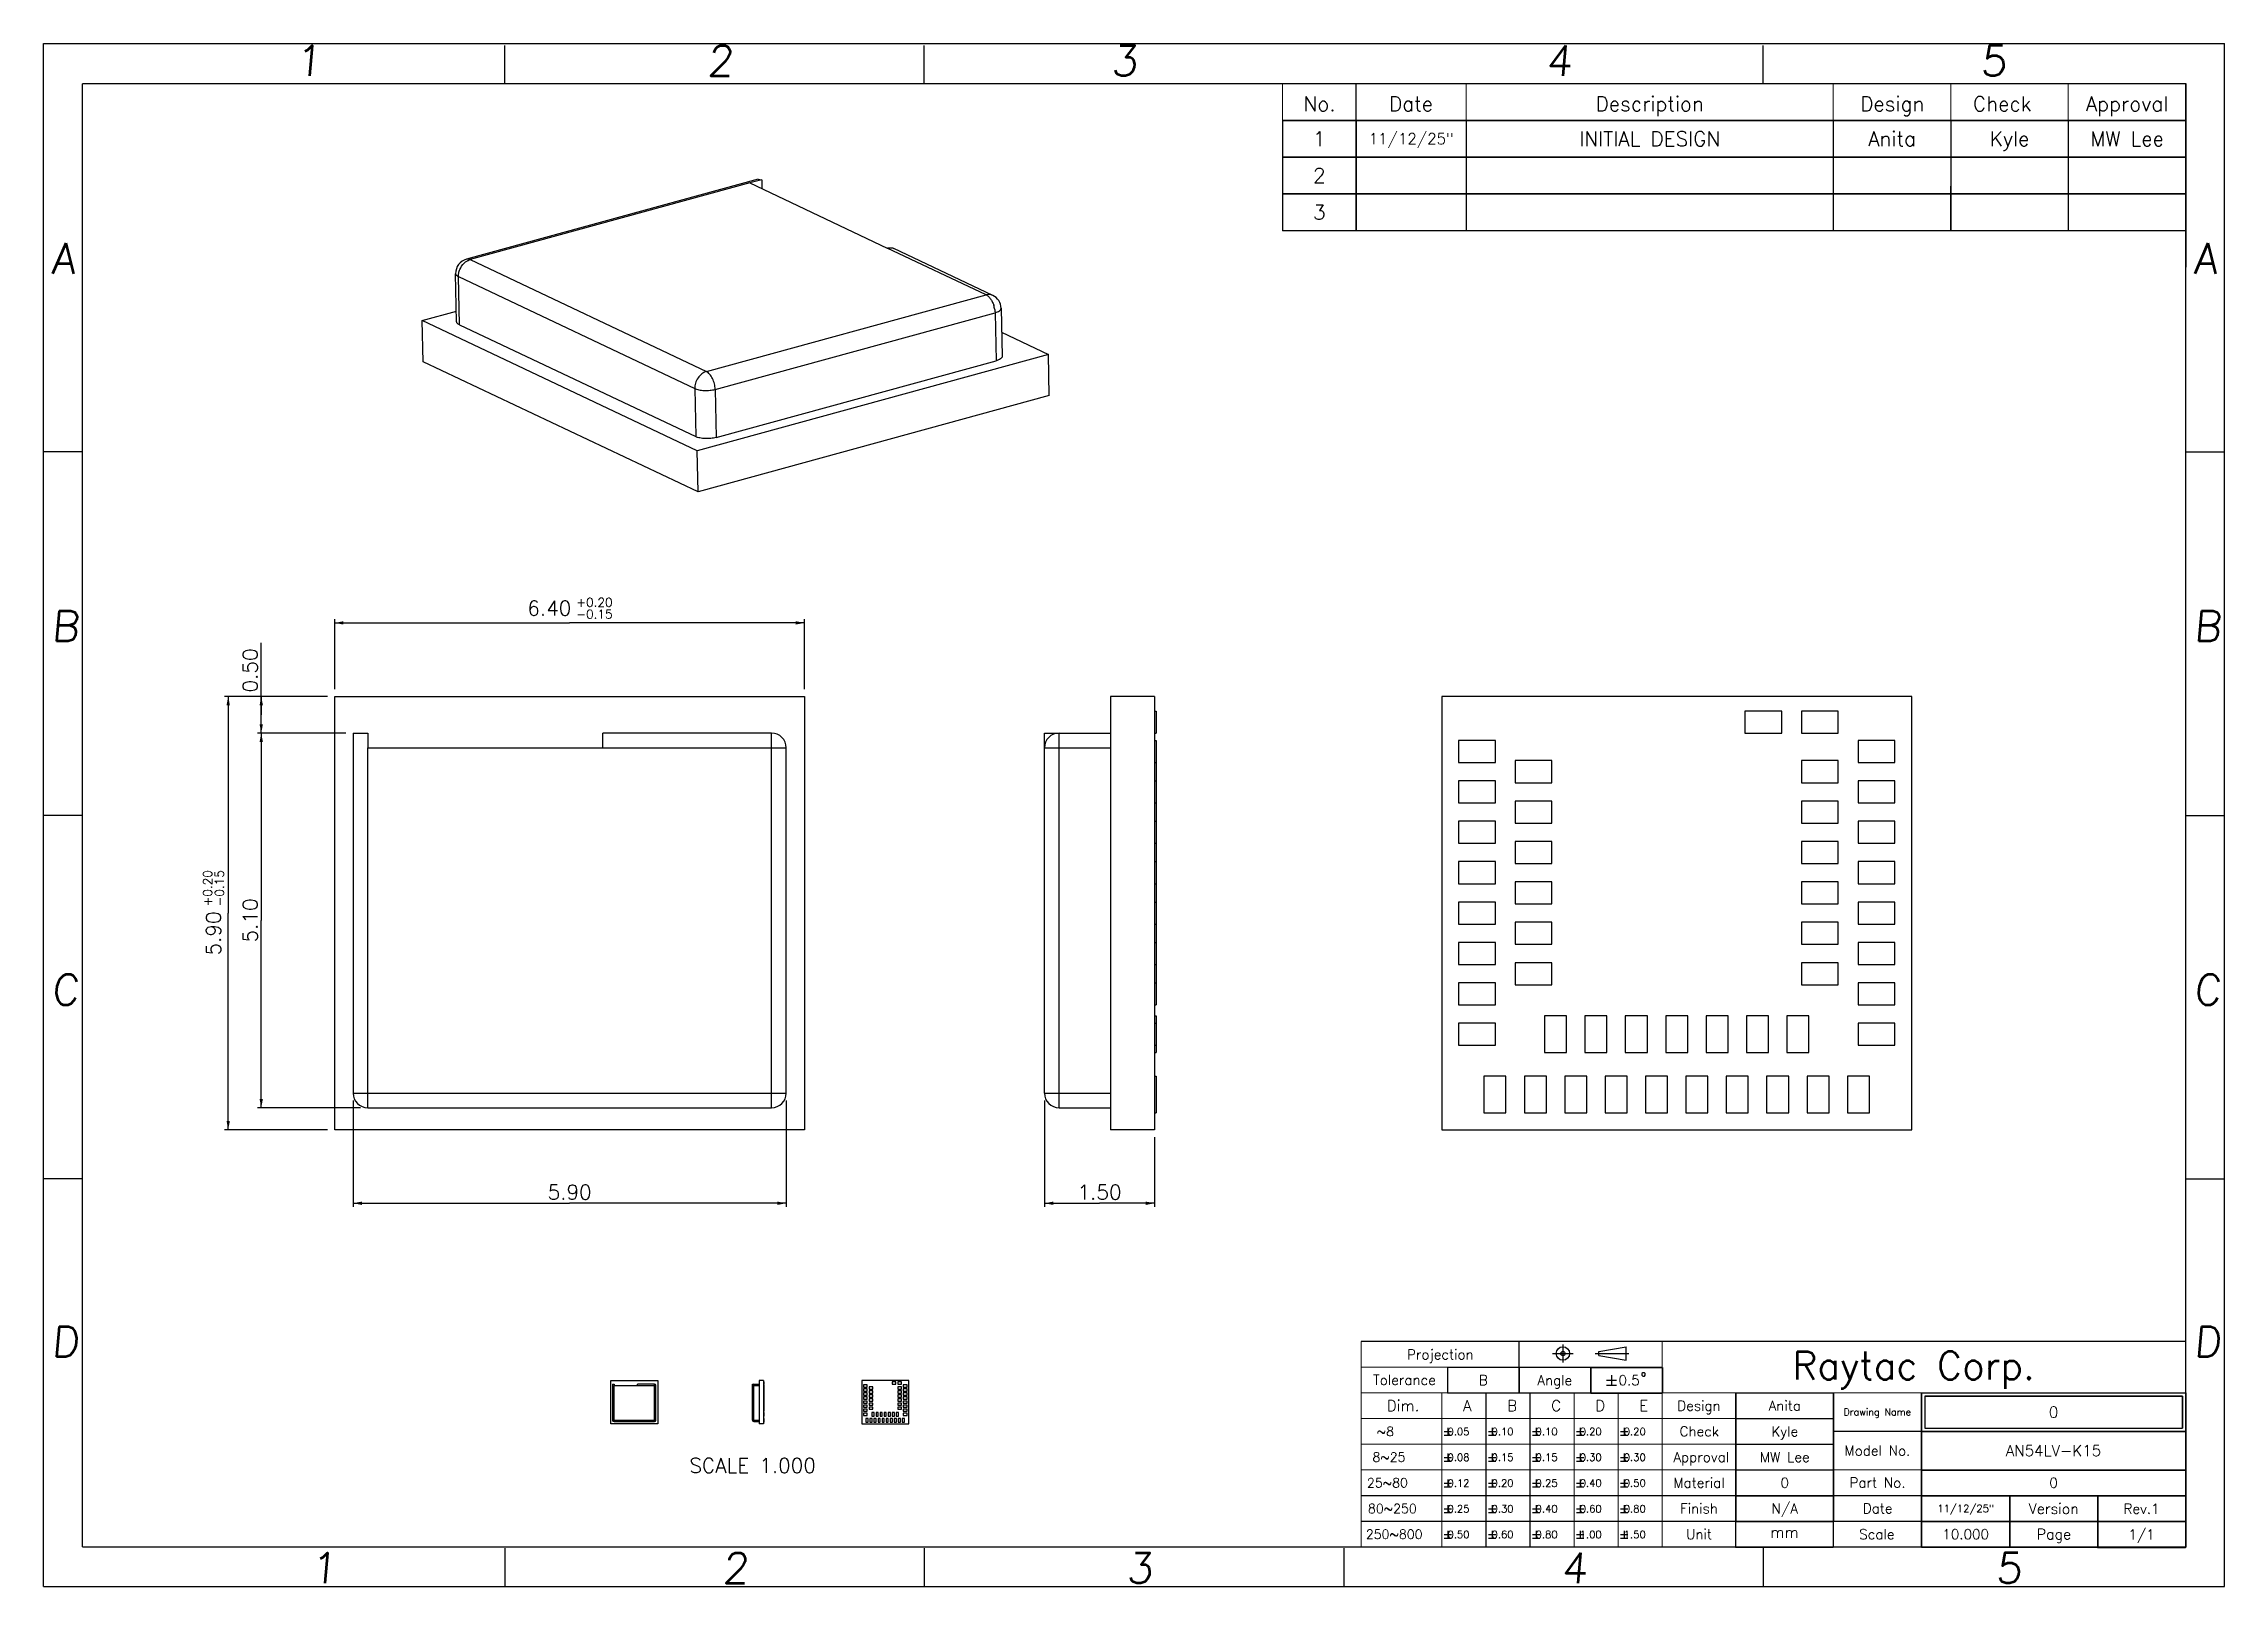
# Model space of a CAD drawing. Header units: millimetres. Extents: x 0 to 297, y 0 to 210.
import ezdxf
from ezdxf.enums import TextEntityAlignment as Align

# ---------------------------------------------------------------- set-up
doc = ezdxf.new("R2010")
doc.units = ezdxf.units.MM
doc.header["$LTSCALE"] = 16.335
doc.linetypes.add('CENTER', pattern=[0.6, 0.375, -0.075, 0.075, -0.075])
doc.layers.get('0').update_dxf_attribs({"linetype": 'CONTINUOUS'})
doc.layers.add('DEFAULT_1', color=7, linetype='CENTER')
doc.styles.get("Standard").update_dxf_attribs({"font": 'romans.ttf'})
doc.styles.add('TEXTSTYLE_2', font='romans.ttf')
doc.dimstyles.new('DIMSTYLE_1', dxfattribs={"dimtxt": 2, "dimasz": 1.2, "dimexe": 0.5, "dimexo": 1, "dimgap": 0.5, "dimtad": 1, "dimlfac": 0.1, "dimzin": 0, "dimdsep": 46, "dimtxsty": 'Standard', "dimblk": '_FILLED', "dimblk1": '_FILLED', "dimblk2": '_FILLED', "dimcen": 0.09, "dimazin": 0, "dimtol": 1, "dimtp": 0.2, "dimtm": 0.15, "dimtfac": 0.6, "dimtofl": 0, "dimtmove": 0, "dimatfit": 3, "dimldrblk": '_FILLED', "dimfxl": 0, "dimtolj": 1, "dimtzin": 0, "dimarcsym": 0})
doc.dimstyles.new('DIMSTYLE_2', dxfattribs={"dimtxt": 2, "dimasz": 1.2, "dimexe": 0.5, "dimexo": 1, "dimgap": 0.5, "dimtad": 1, "dimlfac": 0.1, "dimzin": 0, "dimdsep": 46, "dimtxsty": 'Standard', "dimblk": '_FILLED', "dimblk1": '_FILLED', "dimblk2": '_FILLED', "dimcen": 0.09, "dimazin": 0, "dimtp": 0.15, "dimtm": 0.15, "dimtfac": 1, "dimtofl": 0, "dimtmove": 0, "dimatfit": 3, "dimldrblk": '_FILLED', "dimfxl": 0, "dimtolj": 1, "dimtzin": 0, "dimarcsym": 0})
doc.dimstyles.new('DIMSTYLE_3', dxfattribs={"dimtxt": 2, "dimasz": 1.2, "dimexe": 0.5, "dimexo": 1, "dimgap": 0.5, "dimtad": 1, "dimlfac": 0.1, "dimzin": 0, "dimdsep": 46, "dimtxsty": 'Standard', "dimblk": '_FILLED', "dimblk1": '_FILLED', "dimblk2": '_FILLED', "dimcen": 0.09, "dimazin": 0, "dimtp": 0.01, "dimtm": 0.01, "dimtfac": 1, "dimtofl": 0, "dimtmove": 0, "dimatfit": 3, "dimldrblk": '_FILLED', "dimfxl": 0, "dimtolj": 1, "dimtzin": 0, "dimarcsym": 0})
doc.dimstyles.new('DIMSTYLE_4', dxfattribs={"dimtxt": 2, "dimasz": 1.2, "dimexe": 0.5, "dimexo": 1, "dimgap": 0.5, "dimtad": 1, "dimlfac": 0.1, "dimzin": 0, "dimdsep": 46, "dimtxsty": 'Standard', "dimblk": '_FILLED', "dimblk1": '_FILLED', "dimblk2": '_FILLED', "dimcen": 0.09, "dimazin": 0, "dimtp": 0.2, "dimtm": 0.15, "dimtfac": 1, "dimtofl": 0, "dimtmove": 0, "dimatfit": 3, "dimldrblk": '_FILLED', "dimfxl": 0, "dimtolj": 1, "dimtzin": 0, "dimarcsym": 0})

msp = doc.modelspace()

# ---------------------------------------------------------------- texts
at = {"color": 7, "linetype": 'Continuous', "line_spacing_factor": 0.9}
for s, insert, char_height, width, attachment_point in [('\\Q5.0;1', (34.269, 209.747), 4.15, 5.97957, 1), ('\\Q5.0;2', (90.346, 209.747), 4.15, 5.97957, 1), ('\\Q5.0;3', (145.385, 209.747), 4.15, 5.97957, 1), ('\\Q5.0;4', (204.577, 209.747), 4.15, 5.97957, 1), ('\\Q5.0;5', (263.769, 209.747), 4.15, 5.97957, 1), ('No.', (173.762, 202.813), 2, 4.92473, 2), ('Date', (186.227, 202.813), 2, 6.75986, 2), ('Description', (218.734, 202.813), 2, 16.65233, 2), ('Design', (251.775, 202.813), 2, 9.84946, 2), ('Check', (266.745, 202.813), 2, 9.33333, 2), ('Approval', (283.741, 202.813), 2, 12.6595, 2), ('1', (173.741, 198.057), 2, 1.92115, 2), ('11/12/25"', (186.241, 197.807), 1.5, 12.83871, 2), ('INITIAL DESIGN', (218.741, 198.057), 2, 22.05735, 2), ('Anita', (251.741, 198.057), 2, 7.36201, 2), ('Kyle', (267.741, 198.057), 2, 6.19355, 2), ('MW Lee', (283.741, 198.057), 2, 11.64158, 2), ('2', (173.741, 193.057), 2, 1.92115, 2), ('3', (173.741, 188.057), 2, 1.92115, 2), ('\\Q5.0;A', (1.053, 182.827), 4.15, 5.39946, 1), ('\\Q5.0;A', (292.787, 182.827), 4.15, 5.39946, 1), ('\\Q5.0;B', (1.053, 132.8), 4.15, 7.45215, 1), ('\\Q5.0;B', (292.787, 132.8), 4.15, 7.45215, 1), ('\\Q5.0;C', (1.053, 83.299), 4.15, 7.45215, 1), ('\\Q5.0;C', (292.787, 83.299), 4.15, 7.45215, 1), ('\\Q5.0;D', (1.053, 35.378), 4.15, 6.29194, 1), ('\\Q5.0;D', (292.787, 35.378), 4.15, 6.29194, 1), ('Projection', (190.218, 32.238), 1.35, 10.25806, 2), ('Raytac Corp.', (254.682, 31.963), 3.8, 38.87168, 2), ('Tolerance', (185.323, 28.773), 1.35, 9.65323, 2), ('B', (196.068, 28.748), 1.35, 1.61613, 2), ('Angle', (205.811, 28.74), 1.35, 5.34677, 2), ('{\\ftxt;\\W0.0001;\\H0.0001;\\~}{\\ftxt;\\W1.3333333333;\\H1.35; }{\\ftxt;\\W0.0001;\\H0.0001;\\~}0.5{\\ftxt;\\W0.0001;\\H0.0001;\\~}{\\ftxt;\\W0.6666666667;\\H1.35; }{\\ftxt;\\W0.0001;\\H0.0001;\\~}', (215.598, 28.733), 1.35, 8.93468, 2), ('Dim.', (182.93, 25.347), 1.5, 5, 1), ('A', (193.315, 25.347), 1.5, 1.30108, 1), ('B', (199.315, 25.347), 1.5, 1.7957, 1), ('C', (205.315, 25.347), 1.5, 1.7957, 1), ('D', (211.315, 25.347), 1.5, 1.51613, 1), ('E', (217.315, 25.347), 1.5, 1.37097, 1), ('Design', (225.437, 25.256), 1.35, 6.64839, 2), ('Anita', (237.13, 25.272), 1.35, 4.96935, 2), ('Drawing Name', (249.73, 24.193), 0.95, 10.56918, 2), ('0 ', (273.734, 24.473), 1.5, 2.95699, 2), ('   ~8', (178.982, 21.722), 1.25, 6.48746, 1), ('{\\ftxt;\\W0.0001;\\H0.0001;\\~}{\\ftxt;\\W1.1666666667;\\H1.0; }{\\ftxt;\\W0.0001;\\H0.0001;\\~}0.05', (190.763, 21.563), 1, 6.80914, 1), ('{\\ftxt;\\W0.0001;\\H0.0001;\\~}{\\ftxt;\\W1.1666666667;\\H1.0; }{\\ftxt;\\W0.0001;\\H0.0001;\\~}0.10', (196.763, 21.563), 1, 6.80914, 1), ('{\\ftxt;\\W0.0001;\\H0.0001;\\~}{\\ftxt;\\W1.1666666667;\\H1.0; }{\\ftxt;\\W0.0001;\\H0.0001;\\~}0.10', (202.763, 21.563), 1, 6.80914, 1), ('{\\ftxt;\\W0.0001;\\H0.0001;\\~}{\\ftxt;\\W1.1666666667;\\H1.0; }{\\ftxt;\\W0.0001;\\H0.0001;\\~}0.20', (208.763, 21.563), 1, 6.80914, 1), ('{\\ftxt;\\W0.0001;\\H0.0001;\\~}{\\ftxt;\\W1.1666666667;\\H1.0; }{\\ftxt;\\W0.0001;\\H0.0001;\\~}0.20', (214.763, 21.563), 1, 6.80914, 1), ('Check', (225.492, 21.775), 1.35, 6.3, 2), ('Kyle', (237.13, 21.772), 1.35, 4.18065, 2), ('  8~25', (179.261, 18.222), 1.25, 7.62545, 1), ('{\\ftxt;\\W0.0001;\\H0.0001;\\~}{\\ftxt;\\W1.1666666667;\\H1.0; }{\\ftxt;\\W0.0001;\\H0.0001;\\~}0.08', (190.763, 18.063), 1, 6.80914, 1), ('{\\ftxt;\\W0.0001;\\H0.0001;\\~}{\\ftxt;\\W1.1666666667;\\H1.0; }{\\ftxt;\\W0.0001;\\H0.0001;\\~}0.15', (196.763, 18.063), 1, 6.80914, 1), ('{\\ftxt;\\W0.0001;\\H0.0001;\\~}{\\ftxt;\\W1.1666666667;\\H1.0; }{\\ftxt;\\W0.0001;\\H0.0001;\\~}0.15', (202.763, 18.063), 1, 6.80914, 1), ('{\\ftxt;\\W0.0001;\\H0.0001;\\~}{\\ftxt;\\W1.1666666667;\\H1.0; }{\\ftxt;\\W0.0001;\\H0.0001;\\~}0.30', (208.763, 18.063), 1, 6.80914, 1), ('{\\ftxt;\\W0.0001;\\H0.0001;\\~}{\\ftxt;\\W1.1666666667;\\H1.0; }{\\ftxt;\\W0.0001;\\H0.0001;\\~}0.30', (214.763, 18.063), 1, 6.80914, 1), ('Approval', (225.76, 18.268), 1.35, 8.54516, 2), ('MW Lee', (237.13, 18.272), 1.35, 7.85806, 2), ('Model No.', (249.743, 19.154), 1.35, 10.41774, 2), ('AN54LV-K15', (273.721, 19.233), 1.5, 14.56452, 2), (' 25~80', (179.37, 14.722), 1.25, 7.56272, 1), ('{\\ftxt;\\W0.0001;\\H0.0001;\\~}{\\ftxt;\\W1.1666666667;\\H1.0; }{\\ftxt;\\W0.0001;\\H0.0001;\\~}0.12', (190.763, 14.563), 1, 6.80914, 1), ('{\\ftxt;\\W0.0001;\\H0.0001;\\~}{\\ftxt;\\W1.1666666667;\\H1.0; }{\\ftxt;\\W0.0001;\\H0.0001;\\~}0.20', (196.763, 14.563), 1, 6.80914, 1), ('{\\ftxt;\\W0.0001;\\H0.0001;\\~}{\\ftxt;\\W1.1666666667;\\H1.0; }{\\ftxt;\\W0.0001;\\H0.0001;\\~}0.25', (202.763, 14.563), 1, 6.80914, 1), ('{\\ftxt;\\W0.0001;\\H0.0001;\\~}{\\ftxt;\\W1.1666666667;\\H1.0; }{\\ftxt;\\W0.0001;\\H0.0001;\\~}0.40', (208.763, 14.563), 1, 6.80914, 1), ('{\\ftxt;\\W0.0001;\\H0.0001;\\~}{\\ftxt;\\W1.1666666667;\\H1.0; }{\\ftxt;\\W0.0001;\\H0.0001;\\~}0.50', (214.763, 14.563), 1, 6.80914, 1), ('Material', (225.455, 14.776), 1.35, 7.91613, 2), ('0 ', (237.13, 14.772), 1.35, 2.66129, 2), ('Part No.', (249.762, 14.8), 1.35, 8.9371, 2), ('0 ', (273.739, 14.771), 1.35, 2.66129, 2), (' 80~250', (179.507, 11.222), 1.25, 8.76344, 1), ('{\\ftxt;\\W0.0001;\\H0.0001;\\~}{\\ftxt;\\W1.1666666667;\\H1.0; }{\\ftxt;\\W0.0001;\\H0.0001;\\~}0.25', (190.763, 11.063), 1, 6.80914, 1), ('{\\ftxt;\\W0.0001;\\H0.0001;\\~}{\\ftxt;\\W1.1666666667;\\H1.0; }{\\ftxt;\\W0.0001;\\H0.0001;\\~}0.30', (196.763, 11.063), 1, 6.80914, 1), ('{\\ftxt;\\W0.0001;\\H0.0001;\\~}{\\ftxt;\\W1.1666666667;\\H1.0; }{\\ftxt;\\W0.0001;\\H0.0001;\\~}0.40', (202.763, 11.063), 1, 6.80914, 1), ('{\\ftxt;\\W0.0001;\\H0.0001;\\~}{\\ftxt;\\W1.1666666667;\\H1.0; }{\\ftxt;\\W0.0001;\\H0.0001;\\~}0.60', (208.763, 11.063), 1, 6.80914, 1), ('{\\ftxt;\\W0.0001;\\H0.0001;\\~}{\\ftxt;\\W1.1666666667;\\H1.0; }{\\ftxt;\\W0.0001;\\H0.0001;\\~}0.80', (214.763, 11.063), 1, 6.80914, 1), ('Finish', (225.434, 11.275), 1.35, 5.82097, 2), ('N/A ', (237.13, 11.272), 1.35, 5.39032, 2), ('Date', (249.781, 11.288), 1.35, 4.5629, 2), ('11/12/25"', (261.765, 11.095), 1, 8.55914, 2), ('Version', (273.758, 11.284), 1.42, 7.69039, 2), ('Rev.1', (285.718, 11.232), 1.35, 5.54032, 2), ('250~800', (180.08, 7.722), 1.25, 8.70072, 1), ('{\\ftxt;\\W0.0001;\\H0.0001;\\~}{\\ftxt;\\W1.1666666667;\\H1.0; }{\\ftxt;\\W0.0001;\\H0.0001;\\~}0.50', (190.763, 7.563), 1, 6.80914, 1), ('{\\ftxt;\\W0.0001;\\H0.0001;\\~}{\\ftxt;\\W1.1666666667;\\H1.0; }{\\ftxt;\\W0.0001;\\H0.0001;\\~}0.60', (196.763, 7.563), 1, 6.80914, 1), ('{\\ftxt;\\W0.0001;\\H0.0001;\\~}{\\ftxt;\\W1.1666666667;\\H1.0; }{\\ftxt;\\W0.0001;\\H0.0001;\\~}0.80', (202.763, 7.563), 1, 6.80914, 1), ('{\\ftxt;\\W0.0001;\\H0.0001;\\~}{\\ftxt;\\W1.1666666667;\\H1.0; }{\\ftxt;\\W0.0001;\\H0.0001;\\~}1.00', (208.763, 7.563), 1, 6.80914, 1), ('{\\ftxt;\\W0.0001;\\H0.0001;\\~}{\\ftxt;\\W1.1666666667;\\H1.0; }{\\ftxt;\\W0.0001;\\H0.0001;\\~}1.50', (214.763, 7.563), 1, 6.80914, 1), ('Unit', (225.445, 7.778), 1.35, 3.99194, 2), ('mm', (237.094, 8.111), 1.5, 4.30108, 2), ('Scale', (249.667, 7.776), 1.35, 5.40968, 2), ('10.000', (261.765, 7.77), 1.35, 7.14677, 2), ('Page', (273.783, 7.81), 1.42, 5.26265, 2), ('1/1', (285.718, 7.732), 1.35, 4.02097, 2), ('\\Q5.0;1', (36.346, 4.572), 4.15, 5.97957, 1), ('\\Q5.0;2', (92.423, 4.572), 4.15, 5.97957, 1), ('\\Q5.0;3', (147.462, 4.572), 4.15, 5.97957, 1), ('\\Q5.0;4', (206.654, 4.572), 4.15, 5.97957, 1), ('\\Q5.0;5', (265.846, 4.572), 4.15, 5.97957, 1)]:
    msp.add_mtext(s, dxfattribs=dict(at, insert=insert, char_height=char_height, width=width, attachment_point=attachment_point))
at = {"color": 3, "linetype": 'Continuous', "insert": (96.56, 17.461), "char_height": 2, "width": 20.1147, "attachment_point": 2, "line_spacing_factor": 0.9}
msp.add_mtext('SCALE 1.000', dxfattribs=at)

# ---------------------------------------------------------------- blocks, each defined once
blk = doc.blocks.new('_FILLED')
at = {"color": 0, "linetype": 'ByBlock'}
blk.add_solid([(0, 0), (-1, 0.1875), (-1, -0.1875)], dxfattribs=at)
blk = doc.blocks.new('*D1')
at = {"color": 2, "linetype": 'Continuous'}
for p, q in [((38.64, 121.15), (24.64, 121.15)), ((25.14, 121.15), (25.14, 91.65)), ((25.14, 62.15), (25.14, 91.65)), ((38.64, 62.15), (24.64, 62.15))]:
    blk.add_line(p, q, dxfattribs=at)
at = {"color": 2, "linetype": 'Continuous', "xscale": 1.2, "yscale": 1.2, "zscale": 1.2}
for p, rotation in [((25.14, 121.15), 90), ((25.14, 62.15), 270)]:
    blk.add_blockref('_FILLED', p, dxfattribs=dict(at, rotation=rotation))
at = {"color": 2, "linetype": 'Continuous', "style": 'TEXTSTYLE_2'}
for s, p in [('+0.20', (22.94, 95.02)), ('-0.15', (24.54, 95.02))]:
    blk.add_text(s, height=1.2, rotation=90, dxfattribs=at).set_placement(p, align=Align.CENTER)
at = {"color": 2, "linetype": 'Continuous'}
blk.add_text('5.90', height=2, rotation=90, dxfattribs=at).set_placement((24.14, 88.88), align=Align.CENTER)
blk = doc.blocks.new('*D2')
at = {"color": 2, "linetype": 'Continuous'}
for p, q in [((39.64, 122.15), (39.64, 131.65)), ((39.64, 131.15), (71.64, 131.15)), ((103.64, 131.15), (71.64, 131.15)), ((103.64, 122.15), (103.64, 131.65))]:
    blk.add_line(p, q, dxfattribs=at)
at = {"color": 2, "linetype": 'Continuous', "xscale": 1.2, "yscale": 1.2, "zscale": 1.2, "rotation": 180}
blk.add_blockref('_FILLED', (39.64, 131.15), dxfattribs=at)
at = {"color": 2, "linetype": 'Continuous', "xscale": 1.2, "yscale": 1.2, "zscale": 1.2}
blk.add_blockref('_FILLED', (103.64, 131.15), dxfattribs=at)
at = {"color": 2, "linetype": 'Continuous'}
blk.add_text('6.40', height=2, dxfattribs=at).set_placement((68.87, 132.15), align=Align.CENTER)
at = {"color": 2, "linetype": 'Continuous', "style": 'TEXTSTYLE_2'}
for s, p in [('+0.20', (75.02, 133.35)), ('-0.15', (75.02, 131.75))]:
    blk.add_text(s, height=1.2, dxfattribs=at).set_placement(p, align=Align.CENTER)
blk = doc.blocks.new('*D3')
at = {"color": 2, "linetype": 'Continuous'}
for p, q in [((29.64, 118.65), (29.64, 128.43)), ((38.64, 121.15), (29.14, 121.15)), ((29.64, 121.15), (29.64, 118.65)), ((41.14, 116.15), (29.14, 116.15)), ((29.64, 116.15), (29.64, 118.65))]:
    blk.add_line(p, q, dxfattribs=at)
at = {"color": 2, "linetype": 'Continuous', "xscale": 1.2, "yscale": 1.2, "zscale": 1.2}
for p, rotation in [((29.64, 121.15), 90), ((29.64, 116.15), 270)]:
    blk.add_blockref('_FILLED', p, dxfattribs=dict(at, rotation=rotation))
at = {"color": 2, "linetype": 'Continuous', "insert": (27.14, 121.68), "char_height": 2, "width": 6.7455, "attachment_point": 1, "rotation": 90, "line_spacing_factor": 0.9}
blk.add_mtext('0.50', dxfattribs=at)
blk = doc.blocks.new('*D4')
at = {"color": 2, "linetype": 'Continuous'}
for p, q in [((42.14, 66.15), (42.14, 51.65)), ((101.14, 66.15), (101.14, 51.65)), ((42.14, 52.15), (71.64, 52.15)), ((101.14, 52.15), (71.64, 52.15))]:
    blk.add_line(p, q, dxfattribs=at)
at = {"color": 2, "linetype": 'Continuous', "xscale": 1.2, "yscale": 1.2, "zscale": 1.2, "rotation": 180}
blk.add_blockref('_FILLED', (42.14, 52.15), dxfattribs=at)
at = {"color": 2, "linetype": 'Continuous', "xscale": 1.2, "yscale": 1.2, "zscale": 1.2}
blk.add_blockref('_FILLED', (101.14, 52.15), dxfattribs=at)
at = {"color": 2, "linetype": 'Continuous', "insert": (71.64, 54.65), "char_height": 2, "width": 6.7455, "attachment_point": 2, "line_spacing_factor": 0.9}
blk.add_mtext('5.90', dxfattribs=at)
blk = doc.blocks.new('*D5')
at = {"color": 2, "linetype": 'Continuous'}
for p, q in [((136.31, 66.15), (136.31, 51.65)), ((151.31, 61.15), (151.31, 51.65)), ((136.31, 52.15), (143.81, 52.15)), ((151.31, 52.15), (143.81, 52.15))]:
    blk.add_line(p, q, dxfattribs=at)
at = {"color": 2, "linetype": 'Continuous', "xscale": 1.2, "yscale": 1.2, "zscale": 1.2, "rotation": 180}
blk.add_blockref('_FILLED', (136.31, 52.15), dxfattribs=at)
at = {"color": 2, "linetype": 'Continuous', "xscale": 1.2, "yscale": 1.2, "zscale": 1.2}
blk.add_blockref('_FILLED', (151.31, 52.15), dxfattribs=at)
at = {"color": 2, "linetype": 'Continuous', "insert": (143.81, 54.65), "char_height": 2, "width": 6.7455, "attachment_point": 2, "line_spacing_factor": 0.9}
blk.add_mtext('1.50', dxfattribs=at)
blk = doc.blocks.new('*D6')
at = {"color": 2, "linetype": 'Continuous'}
for p, q in [((41.14, 116.15), (29.14, 116.15)), ((29.64, 116.15), (29.64, 90.65)), ((29.64, 65.15), (29.64, 90.65)), ((43.14, 65.15), (29.14, 65.15))]:
    blk.add_line(p, q, dxfattribs=at)
at = {"color": 2, "linetype": 'Continuous', "xscale": 1.2, "yscale": 1.2, "zscale": 1.2}
for p, rotation in [((29.64, 116.15), 90), ((29.64, 65.15), 270)]:
    blk.add_blockref('_FILLED', p, dxfattribs=dict(at, rotation=rotation))
at = {"color": 2, "linetype": 'Continuous', "insert": (27.14, 90.65), "char_height": 2, "width": 6.7455, "attachment_point": 2, "rotation": 90, "line_spacing_factor": 0.9}
blk.add_mtext('5.10', dxfattribs=at)

# ---------------------------------------------------------------- dimensions: what is measured, and where the dimension line sits
at = {"color": 2, "linetype": 'Continuous'}
dim = msp.add_linear_dim(base=(103.644, 131.149), p1=(39.644, 121.149), p2=(103.644, 121.149), dimstyle='DIMSTYLE_1', dxfattribs=at)
dim.commit()
dim.dimension.update_dxf_attribs({"geometry": '*D2', "text_midpoint": (71.644, 131.149), "dimtype": 160})
for base, p1, p2, angle, dimstyle, picture, middle in [((29.644, 116.149), (39.644, 121.149), (42.144, 116.149), 270, 'DIMSTYLE_2', '*D3', (29.644, 125.057)), ((25.144, 62.149), (39.644, 121.149), (39.644, 62.149), 270, 'DIMSTYLE_1', '*D1', (25.144, 91.649)), ((29.644, 116.149), (44.144, 65.149), (42.144, 116.149), 90, 'DIMSTYLE_3', '*D6', (29.644, 90.653)), ((42.144, 52.149), (101.144, 67.149), (42.144, 67.149), 180, 'DIMSTYLE_3', '*D4', (71.649, 52.149)), ((136.308, 52.149), (151.308, 62.149), (136.308, 67.149), 180, 'DIMSTYLE_4', '*D5', (143.959, 52.149))]:
    dim = msp.add_linear_dim(base=base, p1=p1, p2=p2, angle=angle, dimstyle=dimstyle, dxfattribs=at)
    dim.commit()
    dim.dimension.update_dxf_attribs({"geometry": picture, "text_midpoint": middle, "dimtype": 160})

# ---------------------------------------------------------------- linework, layer by layer
at = {"color": 7, "linetype": 'Continuous'}
for p, q in [((0, 0), (0, 210)), ((0, 210), (297, 210)), ((62.827, 204.558), (62.827, 209.751)), ((119.942, 204.558), (119.942, 209.751)), ((234.173, 204.558), (234.173, 209.751)), ((297, 0), (297, 210)), ((168.763, 204.583), (291.763, 204.583)), ((291.763, 204.583), (291.763, 179.583)), ((168.741, 199.557), (291.741, 199.557)), ((168.741, 199.557), (168.741, 184.557)), ((168.763, 199.583), (291.763, 199.583)), ((178.741, 199.557), (178.741, 184.557)), ((193.741, 199.557), (193.741, 184.557)), ((243.741, 199.557), (243.741, 184.557)), ((259.741, 199.557), (259.741, 184.557)), ((275.741, 199.557), (275.741, 184.557)), ((291.741, 199.557), (291.741, 184.557)), ((168.741, 194.557), (291.741, 194.557)), ((168.763, 194.583), (291.763, 194.583)), ((97.316, 191.538), (57.588, 180.654)), ((97.806, 191.478), (96.184, 191.034)), ((96.184, 191.034), (114.906, 182.17)), ((97.316, 191.537), (97.806, 191.478)), ((97.806, 191.478), (97.831, 190.255)), ((168.741, 189.557), (291.741, 189.557)), ((168.763, 189.583), (291.763, 189.583)), ((168.741, 184.557), (291.741, 184.557)), ((168.763, 184.583), (291.763, 184.583)), ((129.257, 175.737), (115.8, 182.108)), ((56.252, 172.14), (56.117, 178.684)), ((51.565, 172.318), (56.222, 173.593)), ((51.681, 166.708), (51.565, 172.318)), ((89.009, 154.589), (51.565, 172.318)), ((130.4, 173.97), (130.535, 167.426)), ((56.63, 171.737), (88.808, 156.502)), ((130.468, 170.712), (136.844, 167.693)), ((89.124, 148.98), (51.681, 166.708)), ((136.844, 167.693), (89.009, 154.589)), ((91.6, 156.392), (129.706, 166.831)), ((136.959, 162.084), (136.844, 167.693)), ((136.959, 162.084), (89.124, 148.98)), ((5.266, 154.454), (0, 154.454)), ((89.124, 148.98), (89.009, 154.589)), ((291.734, 154.454), (297, 154.454)), ((39.644, 62.149), (39.644, 121.149)), ((39.644, 121.149), (103.644, 121.149)), ((103.644, 121.149), (103.644, 62.149)), ((145.308, 121.149), (145.308, 62.149)), ((151.308, 121.149), (145.308, 121.149)), ((151.308, 121.149), (151.308, 62.149)), ((151.308, 119.149), (151.508, 119.149)), ((151.508, 119.149), (151.508, 116.149)), ((190.412, 121.149), (190.412, 62.149)), ((254.412, 121.149), (190.412, 121.149)), ((231.712, 119.149), (231.712, 116.149)), ((236.712, 119.149), (231.712, 119.149)), ((236.712, 116.149), (236.712, 119.149)), ((239.412, 119.149), (239.412, 116.149)), ((244.412, 119.149), (239.412, 119.149)), ((244.412, 116.149), (244.412, 119.149)), ((254.412, 62.149), (254.412, 121.149)), ((42.144, 116.149), (42.144, 67.149)), ((42.144, 116.149), (44.144, 116.149)), ((44.144, 116.149), (44.144, 114.149)), ((76.144, 114.149), (76.144, 116.149)), ((99.144, 116.149), (76.144, 116.149)), ((136.308, 67.149), (136.308, 116.149)), ((136.308, 116.149), (145.308, 116.149)), ((151.308, 116.149), (151.508, 116.149)), ((231.712, 116.149), (236.712, 116.149)), ((239.412, 116.149), (244.412, 116.149)), ((44.144, 114.149), (76.144, 114.149)), ((101.144, 67.149), (101.144, 114.149)), ((151.308, 115.149), (151.508, 115.149)), ((151.508, 115.149), (151.508, 79.149)), ((192.712, 115.149), (192.712, 112.149)), ((197.712, 115.149), (192.712, 115.149)), ((197.712, 112.149), (197.712, 115.149)), ((252.112, 115.149), (247.112, 115.149)), ((247.112, 115.149), (247.112, 112.149)), ((252.112, 112.149), (252.112, 115.149)), ((151.308, 112.149), (151.508, 112.149)), ((192.712, 112.149), (197.712, 112.149)), ((200.412, 112.399), (200.412, 109.399)), ((205.412, 112.399), (200.412, 112.399)), ((205.412, 109.399), (205.412, 112.399)), ((239.412, 112.399), (239.412, 109.399)), ((244.412, 112.399), (239.412, 112.399)), ((244.412, 109.399), (244.412, 112.399)), ((247.112, 112.149), (252.112, 112.149)), ((151.308, 109.649), (151.508, 109.649)), ((192.712, 109.649), (192.712, 106.649)), ((197.712, 109.649), (192.712, 109.649)), ((197.712, 106.649), (197.712, 109.649)), ((200.412, 109.399), (205.412, 109.399)), ((239.412, 109.399), (244.412, 109.399)), ((252.112, 109.649), (247.112, 109.649)), ((247.112, 109.649), (247.112, 106.649)), ((252.112, 106.649), (252.112, 109.649)), ((5.266, 104.953), (0, 104.953)), ((151.308, 106.649), (151.508, 106.649)), ((151.308, 104.149), (151.508, 104.149)), ((192.712, 106.649), (197.712, 106.649)), ((192.712, 104.149), (192.712, 101.149)), ((197.712, 104.149), (192.712, 104.149)), ((197.712, 101.149), (197.712, 104.149)), ((200.412, 106.899), (200.412, 103.899)), ((205.412, 106.899), (200.412, 106.899)), ((205.412, 103.899), (205.412, 106.899)), ((239.412, 106.899), (239.412, 103.899)), ((244.412, 106.899), (239.412, 106.899)), ((244.412, 103.899), (244.412, 106.899)), ((247.112, 106.649), (252.112, 106.649)), ((252.112, 104.149), (247.112, 104.149)), ((247.112, 104.149), (247.112, 101.149)), ((252.112, 101.149), (252.112, 104.149)), ((291.734, 104.953), (297, 104.953)), ((151.308, 101.149), (151.508, 101.149)), ((192.712, 101.149), (197.712, 101.149)), ((200.412, 103.899), (205.412, 103.899)), ((200.412, 101.399), (200.412, 98.399)), ((205.412, 101.399), (200.412, 101.399)), ((205.412, 98.399), (205.412, 101.399)), ((239.412, 103.899), (244.412, 103.899)), ((244.412, 101.399), (239.412, 101.399)), ((239.412, 101.399), (239.412, 98.399)), ((244.412, 98.399), (244.412, 101.399)), ((247.112, 101.149), (252.112, 101.149)), ((151.308, 98.649), (151.508, 98.649)), ((192.712, 98.649), (192.712, 95.649)), ((197.712, 98.649), (192.712, 98.649)), ((197.712, 95.649), (197.712, 98.649)), ((200.412, 98.399), (205.412, 98.399)), ((239.412, 98.399), (244.412, 98.399)), ((252.112, 98.649), (247.112, 98.649)), ((247.112, 98.649), (247.112, 95.649)), ((252.112, 95.649), (252.112, 98.649)), ((151.308, 95.649), (151.508, 95.649)), ((192.712, 95.649), (197.712, 95.649)), ((200.412, 95.899), (200.412, 92.899)), ((205.412, 95.899), (200.412, 95.899)), ((205.412, 92.899), (205.412, 95.899)), ((244.412, 95.899), (239.412, 95.899)), ((239.412, 95.899), (239.412, 92.899)), ((244.412, 92.899), (244.412, 95.899)), ((247.112, 95.649), (252.112, 95.649)), ((151.308, 93.149), (151.508, 93.149)), ((192.712, 93.149), (192.712, 90.149)), ((197.712, 93.149), (192.712, 93.149)), ((197.712, 90.149), (197.712, 93.149)), ((200.412, 92.899), (205.412, 92.899)), ((239.412, 92.899), (244.412, 92.899)), ((252.112, 93.149), (247.112, 93.149)), ((247.112, 93.149), (247.112, 90.149)), ((252.112, 90.149), (252.112, 93.149)), ((151.308, 90.149), (151.508, 90.149)), ((192.712, 90.149), (197.712, 90.149)), ((200.412, 90.399), (200.412, 87.399)), ((205.412, 90.399), (200.412, 90.399)), ((205.412, 87.399), (205.412, 90.399)), ((244.412, 90.399), (239.412, 90.399)), ((239.412, 90.399), (239.412, 87.399)), ((244.412, 87.399), (244.412, 90.399)), ((247.112, 90.149), (252.112, 90.149)), ((151.308, 87.649), (151.508, 87.649)), ((192.712, 87.649), (192.712, 84.649)), ((197.712, 87.649), (192.712, 87.649)), ((197.712, 84.649), (197.712, 87.649)), ((200.412, 87.399), (205.412, 87.399)), ((239.412, 87.399), (244.412, 87.399)), ((252.112, 87.649), (247.112, 87.649)), ((247.112, 87.649), (247.112, 84.649)), ((252.112, 84.649), (252.112, 87.649)), ((151.308, 84.649), (151.508, 84.649)), ((192.712, 84.649), (197.712, 84.649)), ((200.412, 84.899), (200.412, 81.899)), ((205.412, 84.899), (200.412, 84.899)), ((205.412, 81.899), (205.412, 84.899)), ((244.412, 84.899), (239.412, 84.899)), ((239.412, 84.899), (239.412, 81.899)), ((244.412, 81.899), (244.412, 84.899)), ((247.112, 84.649), (252.112, 84.649)), ((151.308, 82.149), (151.508, 82.149)), ((192.712, 82.149), (192.712, 79.149)), ((197.712, 82.149), (192.712, 82.149)), ((197.712, 79.149), (197.712, 82.149)), ((200.412, 81.899), (205.412, 81.899)), ((239.412, 81.899), (244.412, 81.899)), ((252.112, 82.149), (247.112, 82.149)), ((247.112, 82.149), (247.112, 79.149)), ((252.112, 79.149), (252.112, 82.149)), ((151.308, 79.149), (151.508, 79.149)), ((151.308, 77.649), (151.508, 77.649)), ((151.508, 77.649), (151.508, 72.649)), ((192.712, 79.149), (197.712, 79.149)), ((204.412, 77.649), (204.412, 72.649)), ((207.412, 77.649), (204.412, 77.649)), ((207.412, 72.649), (207.412, 77.649)), ((209.912, 77.649), (209.912, 72.649)), ((212.912, 77.649), (209.912, 77.649)), ((212.912, 72.649), (212.912, 77.649)), ((218.412, 77.649), (215.412, 77.649)), ((215.412, 77.649), (215.412, 72.649)), ((218.412, 72.649), (218.412, 77.649)), ((223.912, 77.649), (220.912, 77.649)), ((220.912, 77.649), (220.912, 72.649)), ((223.912, 72.649), (223.912, 77.649)), ((229.412, 77.649), (226.412, 77.649)), ((226.412, 77.649), (226.412, 72.649)), ((229.412, 72.649), (229.412, 77.649)), ((234.912, 77.649), (231.912, 77.649)), ((231.912, 77.649), (231.912, 72.649)), ((234.912, 72.649), (234.912, 77.649)), ((240.412, 77.649), (237.412, 77.649)), ((237.412, 77.649), (237.412, 72.649)), ((240.412, 72.649), (240.412, 77.649)), ((247.112, 79.149), (252.112, 79.149)), ((151.308, 76.649), (151.508, 76.649)), ((192.712, 76.649), (192.712, 73.649)), ((197.712, 76.649), (192.712, 76.649)), ((197.712, 73.649), (197.712, 76.649)), ((252.112, 76.649), (247.112, 76.649)), ((247.112, 76.649), (247.112, 73.649)), ((252.112, 73.649), (252.112, 76.649)), ((151.308, 73.649), (151.508, 73.649)), ((151.308, 72.649), (151.508, 72.649)), ((192.712, 73.649), (197.712, 73.649)), ((204.412, 72.649), (207.412, 72.649)), ((209.912, 72.649), (212.912, 72.649)), ((215.412, 72.649), (218.412, 72.649)), ((220.912, 72.649), (223.912, 72.649)), ((226.412, 72.649), (229.412, 72.649)), ((231.912, 72.649), (234.912, 72.649)), ((237.412, 72.649), (240.412, 72.649)), ((247.112, 73.649), (252.112, 73.649)), ((151.308, 69.449), (151.508, 69.449)), ((151.508, 69.449), (151.508, 64.449)), ((196.162, 69.449), (196.162, 64.449)), ((199.162, 69.449), (196.162, 69.449)), ((199.162, 64.449), (199.162, 69.449)), ((201.662, 69.449), (201.662, 64.449)), ((204.662, 69.449), (201.662, 69.449)), ((204.662, 64.449), (204.662, 69.449)), ((210.162, 69.449), (207.162, 69.449)), ((207.162, 69.449), (207.162, 64.449)), ((210.162, 64.449), (210.162, 69.449)), ((215.662, 69.449), (212.662, 69.449)), ((212.662, 69.449), (212.662, 64.449)), ((215.662, 64.449), (215.662, 69.449)), ((221.162, 69.449), (218.162, 69.449)), ((218.162, 69.449), (218.162, 64.449)), ((221.162, 64.449), (221.162, 69.449)), ((226.662, 69.449), (223.662, 69.449)), ((223.662, 69.449), (223.662, 64.449)), ((226.662, 64.449), (226.662, 69.449)), ((232.162, 69.449), (229.162, 69.449)), ((229.162, 69.449), (229.162, 64.449)), ((232.162, 64.449), (232.162, 69.449)), ((237.662, 69.449), (234.662, 69.449)), ((234.662, 69.449), (234.662, 64.449)), ((237.662, 64.449), (237.662, 69.449)), ((243.162, 69.449), (240.162, 69.449)), ((240.162, 69.449), (240.162, 64.449)), ((243.162, 64.449), (243.162, 69.449)), ((248.662, 69.449), (245.662, 69.449)), ((245.662, 69.449), (245.662, 64.449)), ((248.662, 64.449), (248.662, 69.449)), ((44.144, 65.149), (99.144, 65.149)), ((138.308, 65.149), (145.308, 65.149)), ((151.308, 64.449), (151.508, 64.449)), ((196.162, 64.449), (199.162, 64.449)), ((201.662, 64.449), (204.662, 64.449)), ((207.162, 64.449), (210.162, 64.449)), ((212.662, 64.449), (215.662, 64.449)), ((218.162, 64.449), (221.162, 64.449)), ((223.662, 64.449), (226.662, 64.449)), ((229.162, 64.449), (232.162, 64.449)), ((234.662, 64.449), (237.662, 64.449)), ((240.162, 64.449), (243.162, 64.449)), ((245.662, 64.449), (248.662, 64.449)), ((103.644, 62.149), (39.644, 62.149)), ((151.308, 62.149), (145.308, 62.149)), ((190.412, 62.149), (254.412, 62.149)), ((5.266, 55.452), (0, 55.452)), ((291.734, 55.452), (297, 55.452)), ((191.19, 29.827), (220.44, 29.827)), ((191.19, 29.827), (191.19, 26.327)), ((191.193, 29.823), (200.943, 29.823)), ((191.193, 29.823), (191.193, 26.323)), ((200.94, 29.827), (200.94, 26.327)), ((200.943, 29.823), (200.943, 26.323)), ((210.69, 29.827), (210.69, 26.327)), ((210.723, 29.808), (220.473, 29.808)), ((210.723, 29.808), (210.723, 26.308)), ((211.823, 31.981), (215.542, 32.61)), ((211.823, 31.409), (211.823, 31.981)), ((211.823, 31.409), (215.542, 30.779)), ((215.542, 30.779), (215.542, 32.61)), ((220.473, 29.808), (220.473, 26.308)), ((77.232, 22.131), (77.232, 28.031)), ((77.232, 28.031), (83.632, 28.031)), ((77.482, 27.531), (77.482, 22.631)), ((77.482, 27.531), (77.682, 27.531)), ((77.682, 27.531), (77.682, 27.331)), ((77.682, 27.331), (80.882, 27.331)), ((80.882, 27.331), (80.882, 27.531)), ((83.182, 27.531), (80.882, 27.531)), ((83.382, 22.631), (83.382, 27.331)), ((83.632, 28.031), (83.632, 22.131)), ((96.546, 22.631), (96.546, 27.531)), ((96.546, 27.531), (97.446, 27.531)), ((97.446, 28.031), (97.446, 22.131)), ((98.046, 28.031), (97.446, 28.031)), ((98.046, 28.031), (98.046, 22.131)), ((98.046, 27.831), (98.066, 27.831)), ((98.046, 27.531), (98.066, 27.531)), ((98.046, 27.431), (98.066, 27.431)), ((98.046, 27.131), (98.066, 27.131)), ((98.046, 26.881), (98.066, 26.881)), ((98.066, 27.831), (98.066, 27.531)), ((98.066, 27.431), (98.066, 23.831)), ((111.415, 28.031), (111.415, 22.131)), ((117.815, 28.031), (111.415, 28.031)), ((111.645, 27.431), (111.645, 27.131)), ((112.145, 27.431), (111.645, 27.431)), ((111.645, 27.131), (112.145, 27.131)), ((111.645, 26.881), (111.645, 26.581)), ((112.145, 26.881), (111.645, 26.881)), ((112.145, 27.131), (112.145, 27.431)), ((112.145, 26.581), (112.145, 26.881)), ((112.415, 27.156), (112.415, 26.856)), ((112.915, 27.156), (112.415, 27.156)), ((112.415, 26.856), (112.915, 26.856)), ((112.915, 26.856), (112.915, 27.156)), ((115.545, 27.831), (115.545, 27.531)), ((116.045, 27.831), (115.545, 27.831)), ((115.545, 27.531), (116.045, 27.531)), ((116.045, 27.531), (116.045, 27.831)), ((116.315, 27.831), (116.315, 27.531)), ((116.815, 27.831), (116.315, 27.831)), ((116.315, 27.531), (116.815, 27.531)), ((116.315, 27.156), (116.315, 26.856)), ((116.815, 27.156), (116.315, 27.156)), ((116.315, 26.856), (116.815, 26.856)), ((116.815, 27.531), (116.815, 27.831)), ((116.815, 26.856), (116.815, 27.156)), ((117.585, 27.431), (117.085, 27.431)), ((117.085, 27.431), (117.085, 27.131)), ((117.085, 27.131), (117.585, 27.131)), ((117.585, 26.881), (117.085, 26.881)), ((117.085, 26.881), (117.085, 26.581)), ((117.585, 27.131), (117.585, 27.431)), ((117.585, 26.581), (117.585, 26.881)), ((117.815, 22.131), (117.815, 28.031)), ((212.845, 28.058), (214.195, 28.058)), ((212.845, 27.383), (214.195, 27.383)), ((213.52, 28.733), (213.52, 27.383)), ((98.046, 26.581), (98.066, 26.581)), ((98.046, 26.331), (98.066, 26.331)), ((98.046, 26.031), (98.066, 26.031)), ((98.046, 25.781), (98.066, 25.781)), ((98.046, 25.481), (98.066, 25.481)), ((98.046, 25.231), (98.066, 25.231)), ((98.046, 24.931), (98.066, 24.931)), ((98.046, 24.681), (98.066, 24.681)), ((98.046, 24.381), (98.066, 24.381)), ((98.046, 24.131), (98.066, 24.131)), ((98.046, 23.831), (98.066, 23.831)), ((111.645, 26.581), (112.145, 26.581)), ((111.645, 26.331), (111.645, 26.031)), ((112.145, 26.331), (111.645, 26.331)), ((111.645, 26.031), (112.145, 26.031)), ((111.645, 25.781), (111.645, 25.481)), ((112.145, 25.781), (111.645, 25.781)), ((111.645, 25.481), (112.145, 25.481)), ((111.645, 25.231), (111.645, 24.931)), ((112.145, 25.231), (111.645, 25.231)), ((111.645, 24.931), (112.145, 24.931)), ((111.645, 24.681), (111.645, 24.381)), ((112.145, 24.681), (111.645, 24.681)), ((111.645, 24.381), (112.145, 24.381)), ((111.645, 24.131), (111.645, 23.831)), ((112.145, 24.131), (111.645, 24.131)), ((111.645, 23.831), (112.145, 23.831)), ((112.145, 26.031), (112.145, 26.331)), ((112.145, 25.481), (112.145, 25.781)), ((112.145, 24.931), (112.145, 25.231)), ((112.145, 24.381), (112.145, 24.681)), ((112.145, 23.831), (112.145, 24.131)), ((112.415, 26.606), (112.415, 26.306)), ((112.915, 26.606), (112.415, 26.606)), ((112.415, 26.306), (112.915, 26.306)), ((112.415, 26.056), (112.415, 25.756)), ((112.915, 26.056), (112.415, 26.056)), ((112.415, 25.756), (112.915, 25.756)), ((112.415, 25.506), (112.415, 25.206)), ((112.915, 25.506), (112.415, 25.506)), ((112.415, 25.206), (112.915, 25.206)), ((112.415, 24.956), (112.415, 24.656)), ((112.915, 24.956), (112.415, 24.956)), ((112.415, 24.656), (112.915, 24.656)), ((112.415, 24.406), (112.415, 24.106)), ((112.915, 24.406), (112.415, 24.406)), ((112.415, 24.106), (112.915, 24.106)), ((112.915, 26.306), (112.915, 26.606)), ((112.915, 25.756), (112.915, 26.056)), ((112.915, 25.206), (112.915, 25.506)), ((112.915, 24.656), (112.915, 24.956)), ((112.915, 24.106), (112.915, 24.406)), ((116.315, 26.606), (116.315, 26.306)), ((116.815, 26.606), (116.315, 26.606)), ((116.315, 26.306), (116.815, 26.306)), ((116.815, 26.056), (116.315, 26.056)), ((116.315, 26.056), (116.315, 25.756)), ((116.315, 25.756), (116.815, 25.756)), ((116.815, 25.506), (116.315, 25.506)), ((116.315, 25.506), (116.315, 25.206)), ((116.315, 25.206), (116.815, 25.206)), ((116.815, 24.956), (116.315, 24.956)), ((116.315, 24.956), (116.315, 24.656)), ((116.315, 24.656), (116.815, 24.656)), ((116.815, 24.406), (116.315, 24.406)), ((116.315, 24.406), (116.315, 24.106)), ((116.315, 24.106), (116.815, 24.106)), ((116.815, 26.306), (116.815, 26.606)), ((116.815, 25.756), (116.815, 26.056)), ((116.815, 25.206), (116.815, 25.506)), ((116.815, 24.656), (116.815, 24.956)), ((116.815, 24.106), (116.815, 24.406)), ((117.085, 26.581), (117.585, 26.581)), ((117.585, 26.331), (117.085, 26.331)), ((117.085, 26.331), (117.085, 26.031)), ((117.085, 26.031), (117.585, 26.031)), ((117.585, 25.781), (117.085, 25.781)), ((117.085, 25.781), (117.085, 25.481)), ((117.085, 25.481), (117.585, 25.481)), ((117.585, 25.231), (117.085, 25.231)), ((117.085, 25.231), (117.085, 24.931)), ((117.085, 24.931), (117.585, 24.931)), ((117.585, 24.681), (117.085, 24.681)), ((117.085, 24.681), (117.085, 24.381)), ((117.085, 24.381), (117.585, 24.381)), ((117.585, 24.131), (117.085, 24.131)), ((117.085, 24.131), (117.085, 23.831)), ((117.085, 23.831), (117.585, 23.831)), ((117.585, 26.031), (117.585, 26.331)), ((117.585, 25.481), (117.585, 25.781)), ((117.585, 24.931), (117.585, 25.231)), ((117.585, 24.381), (117.585, 24.681)), ((117.585, 23.831), (117.585, 24.131)), ((191.19, 26.327), (220.44, 26.327)), ((191.193, 26.323), (200.943, 26.323)), ((210.723, 26.308), (220.473, 26.308)), ((230.441, 26.344), (243.741, 26.344)), ((230.441, 26.344), (230.441, 5.344)), ((230.48, 26.347), (243.78, 26.347)), ((230.48, 26.347), (230.48, 8.847)), ((243.741, 26.344), (243.741, 5.344)), ((243.78, 26.347), (243.78, 8.847)), ((255.756, 26.325), (291.756, 26.325)), ((255.756, 26.325), (255.756, 5.325)), ((256.184, 25.898), (291.284, 25.898)), ((256.184, 25.898), (256.184, 21.548)), ((291.284, 25.898), (256.184, 25.898)), ((256.184, 25.898), (256.184, 21.548)), ((291.284, 25.898), (291.284, 21.548)), ((291.284, 21.548), (291.284, 25.898)), ((291.756, 26.325), (291.756, 5.325)), ((83.632, 22.131), (77.232, 22.131)), ((77.682, 22.431), (83.182, 22.431)), ((96.746, 22.431), (97.446, 22.431)), ((98.046, 22.131), (97.446, 22.131)), ((98.046, 23.681), (98.066, 23.681)), ((98.046, 23.581), (98.066, 23.581)), ((98.046, 23.281), (98.066, 23.281)), ((98.046, 23.181), (98.066, 23.181)), ((98.046, 22.861), (98.066, 22.861)), ((98.046, 22.361), (98.066, 22.361)), ((98.066, 23.681), (98.066, 23.181)), ((98.066, 22.861), (98.066, 22.361)), ((111.415, 22.131), (117.815, 22.131)), ((111.645, 23.581), (111.645, 23.281)), ((112.145, 23.581), (111.645, 23.581)), ((111.645, 23.281), (112.145, 23.281)), ((111.99, 22.861), (111.99, 22.361)), ((112.29, 22.861), (111.99, 22.861)), ((111.99, 22.361), (112.29, 22.361)), ((112.145, 23.281), (112.145, 23.581)), ((112.29, 22.361), (112.29, 22.861)), ((112.54, 22.861), (112.54, 22.361)), ((112.84, 22.861), (112.54, 22.861)), ((112.54, 22.361), (112.84, 22.361)), ((112.815, 23.681), (112.815, 23.181)), ((113.115, 23.681), (112.815, 23.681)), ((112.815, 23.181), (113.115, 23.181)), ((112.84, 22.361), (112.84, 22.861)), ((113.39, 22.861), (113.09, 22.861)), ((113.09, 22.861), (113.09, 22.361)), ((113.09, 22.361), (113.39, 22.361)), ((113.115, 23.181), (113.115, 23.681)), ((113.365, 23.681), (113.365, 23.181)), ((113.665, 23.681), (113.365, 23.681)), ((113.365, 23.181), (113.665, 23.181)), ((113.39, 22.361), (113.39, 22.861)), ((113.94, 22.861), (113.64, 22.861)), ((113.64, 22.861), (113.64, 22.361)), ((113.64, 22.361), (113.94, 22.361)), ((113.665, 23.181), (113.665, 23.681)), ((114.215, 23.681), (113.915, 23.681)), ((113.915, 23.681), (113.915, 23.181)), ((113.915, 23.181), (114.215, 23.181)), ((113.94, 22.361), (113.94, 22.861)), ((114.49, 22.861), (114.19, 22.861)), ((114.19, 22.861), (114.19, 22.361)), ((114.19, 22.361), (114.49, 22.361)), ((114.215, 23.181), (114.215, 23.681)), ((114.765, 23.681), (114.465, 23.681)), ((114.465, 23.681), (114.465, 23.181)), ((114.465, 23.181), (114.765, 23.181)), ((114.49, 22.361), (114.49, 22.861)), ((115.04, 22.861), (114.74, 22.861)), ((114.74, 22.861), (114.74, 22.361)), ((114.74, 22.361), (115.04, 22.361)), ((114.765, 23.181), (114.765, 23.681)), ((115.315, 23.681), (115.015, 23.681)), ((115.015, 23.681), (115.015, 23.181)), ((115.015, 23.181), (115.315, 23.181)), ((115.04, 22.361), (115.04, 22.861)), ((115.59, 22.861), (115.29, 22.861)), ((115.29, 22.861), (115.29, 22.361)), ((115.29, 22.361), (115.59, 22.361)), ((115.315, 23.181), (115.315, 23.681)), ((115.865, 23.681), (115.565, 23.681)), ((115.565, 23.681), (115.565, 23.181)), ((115.565, 23.181), (115.865, 23.181)), ((115.59, 22.361), (115.59, 22.861)), ((116.14, 22.861), (115.84, 22.861)), ((115.84, 22.861), (115.84, 22.361)), ((115.84, 22.361), (116.14, 22.361)), ((115.865, 23.181), (115.865, 23.681)), ((116.415, 23.681), (116.115, 23.681)), ((116.115, 23.681), (116.115, 23.181)), ((116.115, 23.181), (116.415, 23.181)), ((116.14, 22.361), (116.14, 22.861)), ((116.69, 22.861), (116.39, 22.861)), ((116.39, 22.861), (116.39, 22.361)), ((116.39, 22.361), (116.69, 22.361)), ((116.415, 23.181), (116.415, 23.681)), ((116.69, 22.361), (116.69, 22.861)), ((117.24, 22.861), (116.94, 22.861)), ((116.94, 22.861), (116.94, 22.361)), ((116.94, 22.361), (117.24, 22.361)), ((117.585, 23.581), (117.085, 23.581)), ((117.085, 23.581), (117.085, 23.281)), ((117.085, 23.281), (117.585, 23.281)), ((117.24, 22.361), (117.24, 22.861)), ((117.585, 23.281), (117.585, 23.581)), ((190.763, 21.063), (191.763, 21.063)), ((191.263, 21.563), (191.263, 20.563)), ((196.763, 21.063), (197.763, 21.063)), ((197.263, 21.563), (197.263, 20.563)), ((202.763, 21.063), (203.763, 21.063)), ((203.263, 21.563), (203.263, 20.563)), ((208.763, 21.063), (209.763, 21.063)), ((209.263, 21.563), (209.263, 20.563)), ((214.763, 21.063), (215.763, 21.063)), ((215.263, 21.563), (215.263, 20.563)), ((230.441, 22.844), (243.741, 22.844)), ((230.48, 22.847), (243.78, 22.847)), ((255.721, 21.093), (291.721, 21.093)), ((255.721, 21.093), (255.721, 15.873)), ((255.756, 21.075), (291.756, 21.075)), ((256.184, 21.548), (291.284, 21.548)), ((256.184, 21.548), (291.284, 21.548)), ((291.721, 21.093), (291.721, 15.873)), ((190.763, 20.563), (191.763, 20.563)), ((191.263, 18.063), (191.263, 17.063)), ((196.763, 20.563), (197.763, 20.563)), ((197.263, 18.063), (197.263, 17.063)), ((202.763, 20.563), (203.763, 20.563)), ((203.263, 18.063), (203.263, 17.063)), ((208.763, 20.563), (209.763, 20.563)), ((209.263, 18.063), (209.263, 17.063)), ((214.763, 20.563), (215.763, 20.563)), ((215.263, 18.063), (215.263, 17.063)), ((230.441, 19.344), (243.741, 19.344)), ((230.48, 19.347), (243.78, 19.347)), ((190.763, 17.563), (191.763, 17.563)), ((190.763, 17.063), (191.763, 17.063)), ((196.763, 17.563), (197.763, 17.563)), ((196.763, 17.063), (197.763, 17.063)), ((202.763, 17.563), (203.763, 17.563)), ((202.763, 17.063), (203.763, 17.063)), ((208.763, 17.563), (209.763, 17.563)), ((208.763, 17.063), (209.763, 17.063)), ((214.763, 17.563), (215.763, 17.563)), ((214.763, 17.063), (215.763, 17.063)), ((230.441, 15.844), (243.741, 15.844)), ((230.48, 15.847), (243.78, 15.847)), ((255.721, 15.873), (291.721, 15.873)), ((255.739, 15.846), (291.739, 15.846)), ((255.739, 15.846), (255.739, 12.346)), ((255.756, 15.825), (291.756, 15.825)), ((291.739, 15.846), (291.739, 12.346)), ((190.763, 14.063), (191.763, 14.063)), ((190.763, 13.563), (191.763, 13.563)), ((191.263, 14.563), (191.263, 13.563)), ((196.763, 14.063), (197.763, 14.063)), ((196.763, 13.563), (197.763, 13.563)), ((197.263, 14.563), (197.263, 13.563)), ((202.763, 14.063), (203.763, 14.063)), ((202.763, 13.563), (203.763, 13.563)), ((203.263, 14.563), (203.263, 13.563)), ((208.763, 14.063), (209.763, 14.063)), ((208.763, 13.563), (209.763, 13.563)), ((209.263, 14.563), (209.263, 13.563)), ((214.763, 14.063), (215.763, 14.063)), ((214.763, 13.563), (215.763, 13.563)), ((215.263, 14.563), (215.263, 13.563)), ((230.441, 12.344), (243.741, 12.344)), ((230.48, 12.347), (243.78, 12.347)), ((255.739, 12.346), (291.739, 12.346)), ((255.756, 12.325), (291.756, 12.325)), ((255.765, 12.345), (267.765, 12.345)), ((255.765, 12.345), (255.765, 5.345)), ((267.756, 12.325), (267.756, 5.325)), ((267.765, 12.345), (267.765, 5.345)), ((279.718, 12.307), (291.718, 12.307)), ((279.718, 12.307), (279.718, 5.307)), ((279.756, 12.325), (279.756, 5.325)), ((291.718, 12.307), (291.718, 5.307)), ((190.763, 10.563), (191.763, 10.563)), ((190.763, 10.063), (191.763, 10.063)), ((191.263, 11.063), (191.263, 10.063)), ((196.763, 10.563), (197.763, 10.563)), ((196.763, 10.063), (197.763, 10.063)), ((197.263, 11.063), (197.263, 10.063)), ((202.763, 10.563), (203.763, 10.563)), ((202.763, 10.063), (203.763, 10.063)), ((203.263, 11.063), (203.263, 10.063)), ((208.763, 10.563), (209.763, 10.563)), ((208.763, 10.063), (209.763, 10.063)), ((209.263, 11.063), (209.263, 10.063)), ((214.763, 10.563), (215.763, 10.563)), ((214.763, 10.063), (215.763, 10.063)), ((215.263, 11.063), (215.263, 10.063)), ((190.763, 7.063), (191.763, 7.063)), ((190.763, 6.563), (191.763, 6.563)), ((191.263, 7.563), (191.263, 6.563)), ((196.763, 7.063), (197.763, 7.063)), ((196.763, 6.563), (197.763, 6.563)), ((197.263, 7.563), (197.263, 6.563)), ((202.763, 7.063), (203.763, 7.063)), ((202.763, 6.563), (203.763, 6.563)), ((203.263, 7.563), (203.263, 6.563)), ((208.763, 7.063), (209.763, 7.063)), ((208.763, 6.563), (209.763, 6.563)), ((209.263, 7.563), (209.263, 6.563)), ((214.763, 7.063), (215.763, 7.063)), ((214.763, 6.563), (215.763, 6.563)), ((215.263, 7.563), (215.263, 6.563)), ((230.441, 8.844), (243.741, 8.844)), ((230.48, 8.847), (243.78, 8.847)), ((255.756, 8.825), (291.756, 8.825)), ((255.765, 8.845), (267.765, 8.845)), ((279.718, 8.807), (291.718, 8.807)), ((62.827, 5.192), (62.827, 0)), ((119.942, 5.192), (119.942, 0)), ((177.058, 5.192), (177.058, 0)), ((230.441, 5.344), (243.741, 5.344)), ((234.173, 5.192), (234.173, 0)), ((255.756, 5.325), (291.756, 5.325)), ((255.765, 5.345), (267.765, 5.345)), ((279.718, 5.307), (291.718, 5.307)), ((0, 0), (297, 0))]:
    msp.add_line(p, q, dxfattribs=at)
at = {"color": 9, "linetype": 'Continuous'}
for p, q in [((96.184, 191.034), (58.078, 180.595)), ((128.362, 175.799), (114.906, 182.17)), ((56.63, 171.737), (56.495, 178.281)), ((56.495, 178.281), (88.673, 163.046)), ((58.078, 180.595), (57.593, 180.655)), ((58.078, 180.595), (90.256, 165.36)), ((90.256, 165.36), (128.362, 175.799)), ((91.465, 162.936), (129.571, 173.375)), ((129.571, 173.375), (129.706, 166.831)), ((130.4, 173.966), (130.4, 173.97)), ((88.673, 163.046), (88.808, 156.502)), ((91.465, 162.936), (91.6, 156.392)), ((99.144, 65.149), (99.144, 116.149)), ((138.308, 65.149), (138.308, 116.149)), ((44.144, 65.149), (44.144, 114.149)), ((76.144, 114.149), (101.144, 114.149)), ((136.308, 114.149), (145.308, 114.149)), ((42.144, 67.149), (101.144, 67.149)), ((136.308, 67.149), (145.308, 67.149)), ((77.682, 22.431), (77.682, 27.331)), ((80.882, 27.331), (83.382, 27.331)), ((83.182, 22.431), (83.182, 27.531)), ((96.546, 27.331), (97.446, 27.331)), ((96.746, 22.431), (96.746, 27.531)), ((77.482, 22.631), (83.382, 22.631)), ((96.546, 22.631), (97.446, 22.631))]:
    msp.add_line(p, q, dxfattribs=at)
at = {"color": 7, "linetype": 'Continuous'}
for points, const_width in [([(5.266, 5.348), (5.266, 204.558)], 0.2), ([(5.266, 204.558), (291.734, 204.558)], 0.2), ([(168.734, 204.558), (168.737, 184.485)], 0.15), ([(178.717, 184.521), (178.734, 204.558)], 0.15), ([(193.75, 184.554), (193.734, 204.558)], 0.15), ([(243.734, 204.558), (243.729, 184.494)], 0.15), ([(259.734, 204.558), (259.727, 184.534)], 0.15), ([(275.734, 204.558), (275.741, 184.495)], 0.15), ([(291.734, 204.558), (291.734, 5.348)], 0.2), ([(168.734, 199.558), (291.734, 199.558)], 0.15), ([(168.734, 194.558), (291.734, 194.558)], 0.15), ([(168.734, 189.558), (291.734, 189.558)], 0.15), ([(168.734, 184.558), (291.734, 184.558)], 0.15), ([(179.434, 33.348), (291.734, 33.348)], 0.15), ([(179.434, 5.348), (179.434, 33.348)], 0.15), ([(200.934, 26.348), (200.934, 33.348)], 0.15), ([(220.434, 5.348), (220.434, 33.348)], 0.15), ([(179.434, 29.848), (220.43, 29.848)], 0.15), ([(191.184, 26.348), (191.184, 29.848)], 0.15), ([(210.684, 26.348), (210.684, 29.848)], 0.15), ([(179.434, 26.348), (291.734, 26.348)], 0.15), ([(190.434, 5.348), (190.434, 26.348)], 0.15), ([(196.434, 26.348), (196.434, 5.348)], 0.15), ([(202.434, 26.348), (202.434, 5.348)], 0.15), ([(208.434, 26.348), (208.434, 5.348)], 0.15), ([(214.434, 26.348), (214.434, 5.348)], 0.15), ([(230.434, 5.348), (230.434, 26.348)], 0.15), ([(243.734, 5.348), (243.734, 26.348)], 0.15), ([(255.734, 5.348), (255.734, 26.348)], 0.15), ([(179.434, 22.848), (243.734, 22.848)], 0.15), ([(243.734, 21.098), (291.734, 21.098)], 0.15), ([(179.434, 19.348), (243.734, 19.348)], 0.15), ([(179.434, 15.848), (291.734, 15.848)], 0.15), ([(179.434, 12.348), (291.734, 12.348)], 0.15), ([(267.734, 5.348), (267.734, 12.348)], 0.15), ([(279.734, 5.348), (279.734, 12.348)], 0.15), ([(291.734, 8.848), (179.434, 8.848)], 0.15), ([(291.734, 5.348), (5.266, 5.348)], 0.2)]:
    msp.add_lwpolyline(points, dxfattribs=dict(at, const_width=const_width))
msp.add_lwpolyline([(217.676, 28.958), (217.676, 28.733), (217.789, 28.621), (218.014, 28.621), (218.126, 28.733), (218.126, 28.958), (218.014, 29.071), (217.789, 29.071), (217.676, 28.958)], dxfattribs=at)
for radius in [0.915, 0.288]:
    msp.add_circle((206.909, 31.695), radius, dxfattribs=at)
for centre, radius, start, end in [((58.117, 178.725), 2, 105.19747, 181.18081), ((128.401, 173.929), 2, 1.05216, 64.66349), ((99.144, 114.149), 2, 0, 90), ((138.308, 114.149), 2, 90, 180), ((44.144, 67.149), 2, 180, 270), ((99.144, 67.149), 2, 270, 360), ((138.308, 67.149), 2, 180, 270), ((83.182, 27.331), 0.2, 0, 90), ((96.746, 27.331), 0.2, 90, 180), ((77.682, 22.631), 0.2, 180, 270), ((83.182, 22.631), 0.2, 270, 360), ((96.746, 22.631), 0.2, 180, 270)]:
    msp.add_arc(centre, radius, start, end, dxfattribs=at)
at = {"color": 9, "linetype": 'Continuous'}
msp.add_arc((125.861, 173.238), 3.715, 8.71338, 18.24589, dxfattribs=at)
at = {"color": 7, "linetype": 'Continuous'}
for points, knots in [([(114.906, 182.17), (115.056, 182.211), (115.364, 182.246), (115.666, 182.171), (115.801, 182.108)], [0, 0, 0, 0, 0.5116339, 1, 1, 1, 1]), ([(56.63, 171.737), (56.575, 171.763), (56.487, 171.812), (56.38, 171.895), (56.309, 171.973), (56.264, 172.054), (56.253, 172.113), (56.252, 172.14)], [0, 0, 0, 0, 0.3162069, 0.5208533, 0.6994004, 0.8562543, 1, 1, 1, 1]), ([(130.536, 167.426), (130.536, 167.398), (130.527, 167.338), (130.483, 167.252), (130.413, 167.169), (130.274, 167.057), (130.036, 166.935), (129.824, 166.864), (129.706, 166.831)], [0, 0, 0, 0, 0.0791172, 0.1654098, 0.2642816, 0.3790919, 0.65927, 1, 1, 1, 1]), ([(91.6, 156.392), (91.368, 156.329), (90.872, 156.246), (90.125, 156.222), (89.512, 156.286), (89.08, 156.393), (88.892, 156.462), (88.808, 156.502)], [0, 0, 0, 0, 0.2539852, 0.5292531, 0.788807, 0.9023974, 1, 1, 1, 1])]:
    msp.add_open_spline(points, degree=3, knots=knots, dxfattribs=at)
at = {"color": 9, "linetype": 'Continuous'}
for points, knots in [([(56.117, 178.684), (56.118, 178.647), (56.146, 178.542), (56.281, 178.397), (56.416, 178.319), (56.495, 178.281)], [0, 0, 0, 0, 0.1940631, 0.5435408, 1, 1, 1, 1]), ([(56.495, 178.281), (56.492, 178.446), (56.525, 178.784), (56.722, 179.433), (57.016, 179.875), (57.26, 180.11)], [0, 0, 0, 0, 0.2440073, 0.497872, 1, 1, 1, 1]), ([(57.26, 180.11), (57.296, 180.145), (57.441, 180.276), (57.604, 180.388), (57.732, 180.456)], [0, 0, 0, 0, 0.2567943, 1, 1, 1, 1]), ([(57.732, 180.456), (57.761, 180.471), (57.872, 180.526), (57.989, 180.571), (58.078, 180.595)], [0, 0, 0, 0, 0.2568733, 1, 1, 1, 1]), ([(129.257, 175.737), (129.123, 175.8), (128.82, 175.875), (128.512, 175.84), (128.362, 175.799)], [0, 0, 0, 0, 0.4883661, 1, 1, 1, 1]), ([(128.362, 175.799), (128.472, 175.747), (128.689, 175.591), (128.969, 175.273), (129.211, 174.867), (129.336, 174.562), (129.389, 174.402)], [0, 0, 0, 0, 0.2049177, 0.4448949, 0.7132504, 1, 1, 1, 1]), ([(129.533, 173.801), (129.539, 173.765), (129.558, 173.624), (129.569, 173.481), (129.571, 173.375)], [0, 0, 0, 0, 0.2557285, 1, 1, 1, 1]), ([(129.571, 173.375), (129.688, 173.407), (129.9, 173.478), (130.136, 173.599), (130.275, 173.711), (130.364, 173.813), (130.401, 173.907), (130.401, 173.966)], [0, 0, 0, 0, 0.340614, 0.6213141, 0.7366047, 0.8359455, 1, 1, 1, 1]), ([(90.256, 165.36), (90.034, 165.299), (89.596, 165.066), (89.084, 164.513), (88.749, 163.814), (88.668, 163.298), (88.673, 163.046)], [0, 0, 0, 0, 0.231558, 0.4846278, 0.7464744, 1, 1, 1, 1]), ([(91.465, 162.936), (91.46, 163.19), (91.385, 163.703), (91.131, 164.41), (90.807, 164.918), (90.5, 165.215), (90.337, 165.321), (90.256, 165.36)], [0, 0, 0, 0, 0.2712442, 0.5462952, 0.7956213, 0.9043408, 1, 1, 1, 1]), ([(88.673, 163.046), (88.757, 163.006), (88.945, 162.937), (89.378, 162.83), (89.991, 162.766), (90.737, 162.79), (91.233, 162.872), (91.465, 162.936)], [0, 0, 0, 0, 0.097624, 0.2112711, 0.4709632, 0.7461644, 1, 1, 1, 1])]:
    msp.add_open_spline(points, degree=3, knots=knots, dxfattribs=at)
at = {"layer": 'DEFAULT_1', "color": 7, "linetype": 'CENTER'}
for p, q in [((206.909, 32.936), (206.909, 30.453)), ((205.508, 31.695), (208.329, 31.695)), ((211.305, 31.695), (215.911, 31.695))]:
    msp.add_line(p, q, dxfattribs=at)

msp.set_redraw_order([(e.dxf.handle, doc.entitydb.next_handle()) for e in msp.query("TEXT MTEXT ATTDEF DIMENSION ARC_DIMENSION")])  # texts and dimensions are drawn at this point

doc.saveas('drawing.dxf')
